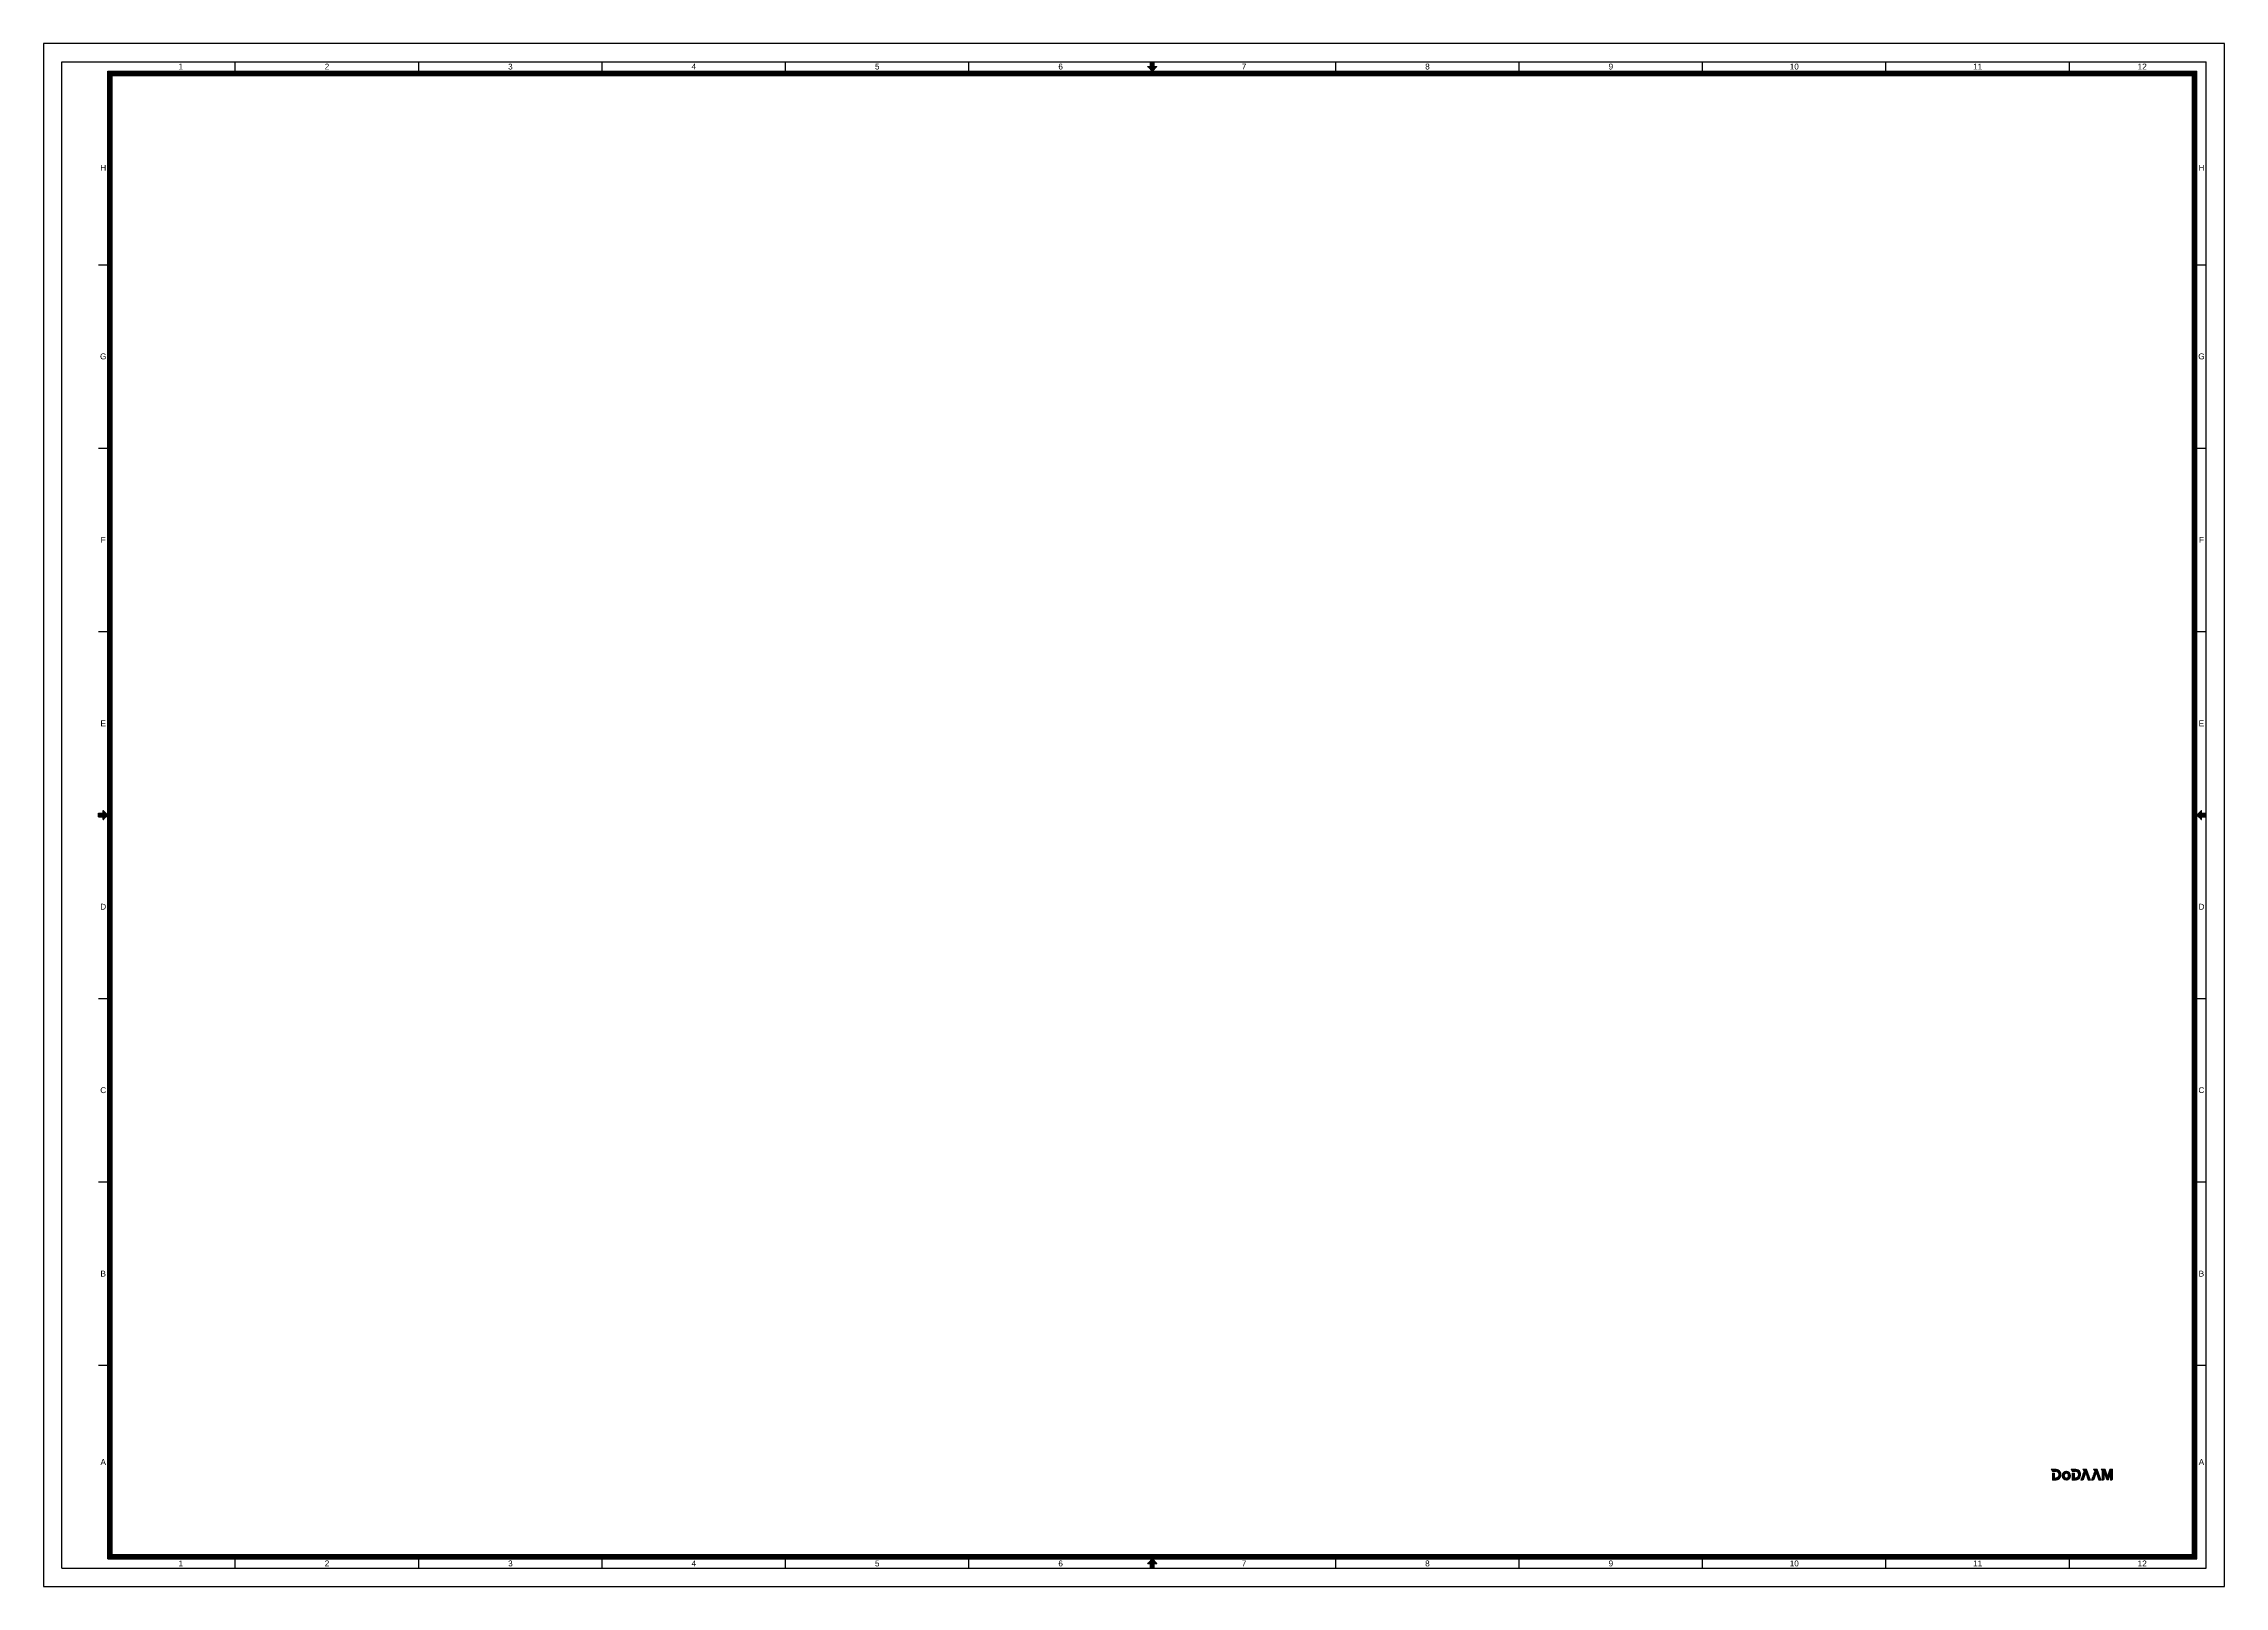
# Model space of a CAD drawing. Extents: x 0 to 1189, y 0 to 841.
import ezdxf
from ezdxf.enums import TextEntityAlignment as Align

# ---------------------------------------------------------------- set-up
doc = ezdxf.new("R2010")
doc.units = 0
doc.layers.get('0').update_dxf_attribs({"linetype": 'CONTINUOUS'})
doc.styles.get("Standard").update_dxf_attribs({"font": 'ARIALUNI.TTF', "width": 0.8})

msp = doc.modelspace()

# ---------------------------------------------------------------- linework, layer by layer
for p, q in [((10, 831), (1179, 831)), ((10, 10), (10, 831)), ((35, 826), (1174, 826)), ((35, 15), (35, 826)), ((35.3, 825.7), (1173.7, 825.7)), ((35.3, 15.3), (35.3, 825.7)), ((35.6, 825.4), (1173.4, 825.4)), ((35.6, 15.6), (35.6, 825.4)), ((35.9, 825.1), (1173.1, 825.1)), ((35.9, 15.9), (35.9, 825.1)), ((36.2, 824.8), (1172.8, 824.8)), ((36.2, 16.2), (36.2, 824.8)), ((36.5, 824.5), (1172.5, 824.5)), ((36.5, 16.5), (36.5, 824.5)), ((36.8, 824.2), (1172.2, 824.2)), ((36.8, 16.8), (36.8, 824.2)), ((37.1, 823.9), (1171.9, 823.9)), ((37.1, 17.1), (37.1, 823.9)), ((37.4, 823.6), (1171.6, 823.6)), ((37.4, 17.4), (37.4, 823.6)), ((104.5, 826), (104.5, 831)), ((204.5, 826), (204.5, 831)), ((304.5, 826), (304.5, 831)), ((404.5, 826), (404.5, 831)), ((504.5, 826), (504.5, 831)), ((602, 828.5), (603.5, 828.5)), ((602, 828.5), (604.5, 826)), ((602.1, 828.4), (602.1, 828.5)), ((602.3, 828.2), (602.3, 828.5)), ((602.5, 828), (602.5, 828.5)), ((602.7, 827.8), (602.7, 828.5)), ((602.9, 827.6), (602.9, 828.5)), ((603.1, 827.4), (603.1, 828.5)), ((603.3, 827.2), (603.3, 828.5)), ((603.5, 827), (603.5, 831)), ((603.7, 826.8), (603.7, 831)), ((603.9, 826.6), (603.9, 831)), ((604.1, 826.4), (604.1, 831)), ((604.3, 826.2), (604.3, 831)), ((604.5, 826), (604.5, 831)), ((604.5, 826), (607, 828.5)), ((604.7, 826.2), (604.7, 831)), ((604.9, 826.4), (604.9, 831)), ((605.1, 826.6), (605.1, 831)), ((605.3, 826.8), (605.3, 831)), ((605.5, 827), (605.5, 831)), ((605.5, 828.5), (607, 828.5)), ((605.7, 827.2), (605.7, 828.5)), ((605.9, 827.4), (605.9, 828.5)), ((606.1, 827.6), (606.1, 828.5)), ((606.3, 827.8), (606.3, 828.5)), ((606.5, 828), (606.5, 828.5)), ((606.7, 828.2), (606.7, 828.5)), ((606.9, 828.4), (606.9, 828.5)), ((704.5, 826), (704.5, 831)), ((804.5, 826), (804.5, 831)), ((904.5, 826), (904.5, 831)), ((1004.5, 826), (1004.5, 831)), ((1104.5, 826), (1104.5, 831)), ((1171.6, 17.4), (1171.6, 823.6)), ((1171.9, 17.1), (1171.9, 823.9)), ((1172.2, 16.8), (1172.2, 824.2)), ((1172.5, 16.5), (1172.5, 824.5)), ((1172.8, 16.2), (1172.8, 824.8)), ((1173.1, 15.9), (1173.1, 825.1)), ((1173.4, 15.6), (1173.4, 825.4)), ((1173.7, 15.3), (1173.7, 825.7)), ((1174, 15), (1174, 826)), ((1179, 10), (1179, 831)), ((30, 720.5), (35, 720.5)), ((1174, 720.5), (1179, 720.5)), ((30, 620.5), (35, 620.5)), ((1174, 620.5), (1179, 620.5)), ((30, 520.5), (35, 520.5)), ((1174, 520.5), (1179, 520.5)), ((30, 421.5), (32.5, 421.5)), ((30, 419.5), (30, 421.5)), ((30, 421.5), (34, 421.5)), ((30, 421.3), (34.2, 421.3)), ((30, 421.1), (34.4, 421.1)), ((30, 420.9), (34.6, 420.9)), ((30, 420.7), (34.8, 420.7)), ((30, 420.5), (35, 420.5)), ((30, 420.3), (34.8, 420.3)), ((30, 420.1), (34.6, 420.1)), ((30, 419.9), (34.4, 419.9)), ((30, 419.7), (34.2, 419.7)), ((30, 419.5), (32.5, 419.5)), ((30, 419.5), (34, 419.5)), ((32.5, 423), (35, 420.5)), ((32.5, 421.5), (32.5, 423)), ((32.5, 422.9), (32.6, 422.9)), ((32.5, 422.7), (32.8, 422.7)), ((32.5, 422.5), (33, 422.5)), ((32.5, 422.3), (33.2, 422.3)), ((32.5, 422.1), (33.4, 422.1)), ((32.5, 421.9), (33.6, 421.9)), ((32.5, 421.7), (33.8, 421.7)), ((32.5, 418), (35, 420.5)), ((32.5, 418), (32.5, 419.5)), ((32.5, 419.3), (33.8, 419.3)), ((32.5, 419.1), (33.6, 419.1)), ((32.5, 418.9), (33.4, 418.9)), ((32.5, 418.7), (33.2, 418.7)), ((32.5, 418.5), (33, 418.5)), ((32.5, 418.3), (32.8, 418.3)), ((32.5, 418.1), (32.6, 418.1)), ((1174, 420.5), (1176.5, 423)), ((1174, 420.5), (1176.5, 418)), ((1174, 420.5), (1179, 420.5)), ((1174.2, 420.7), (1179, 420.7)), ((1174.2, 420.3), (1179, 420.3)), ((1174.4, 420.9), (1179, 420.9)), ((1174.4, 420.1), (1179, 420.1)), ((1174.6, 421.1), (1179, 421.1)), ((1174.6, 419.9), (1179, 419.9)), ((1174.8, 421.3), (1179, 421.3)), ((1174.8, 419.7), (1179, 419.7)), ((1175, 421.5), (1179, 421.5)), ((1175, 419.5), (1179, 419.5)), ((1175.2, 421.7), (1176.5, 421.7)), ((1175.2, 419.3), (1176.5, 419.3)), ((1175.4, 421.9), (1176.5, 421.9)), ((1175.4, 419.1), (1176.5, 419.1)), ((1175.6, 422.1), (1176.5, 422.1)), ((1175.6, 418.9), (1176.5, 418.9)), ((1175.8, 422.3), (1176.5, 422.3)), ((1175.8, 418.7), (1176.5, 418.7)), ((1176, 422.5), (1176.5, 422.5)), ((1176, 418.5), (1176.5, 418.5)), ((1176.2, 422.7), (1176.5, 422.7)), ((1176.2, 418.3), (1176.5, 418.3)), ((1176.4, 422.9), (1176.5, 422.9)), ((1176.4, 418.1), (1176.5, 418.1)), ((1176.5, 421.5), (1176.5, 423)), ((1176.5, 418), (1176.5, 419.5)), ((30, 320.5), (35, 320.5)), ((1174, 320.5), (1179, 320.5)), ((30, 220.5), (35, 220.5)), ((1174, 220.5), (1179, 220.5)), ((30, 120.5), (35, 120.5)), ((1174, 120.5), (1179, 120.5)), ((35, 15), (1174, 15)), ((35.3, 15.3), (1173.7, 15.3)), ((35.6, 15.6), (1173.4, 15.6)), ((35.9, 15.9), (1173.1, 15.9)), ((36.2, 16.2), (1172.8, 16.2)), ((36.5, 16.5), (1172.5, 16.5)), ((36.8, 16.8), (1172.2, 16.8)), ((37.1, 17.1), (1171.9, 17.1)), ((37.4, 17.4), (1171.6, 17.4)), ((104.5, 10), (104.5, 15)), ((204.5, 10), (204.5, 15)), ((304.5, 10), (304.5, 15)), ((404.5, 10), (404.5, 15)), ((504.5, 10), (504.5, 15)), ((602, 12.5), (604.5, 15)), ((602, 12.5), (603.5, 12.5)), ((602.1, 12.5), (602.1, 12.6)), ((602.3, 12.5), (602.3, 12.8)), ((602.5, 12.5), (602.5, 13)), ((602.7, 12.5), (602.7, 13.2)), ((602.9, 12.5), (602.9, 13.4)), ((603.1, 12.5), (603.1, 13.6)), ((603.3, 12.5), (603.3, 13.8)), ((603.5, 10), (603.5, 14)), ((603.7, 10), (603.7, 14.2)), ((603.9, 10), (603.9, 14.4)), ((604.1, 10), (604.1, 14.6)), ((604.3, 10), (604.3, 14.8)), ((604.5, 15), (607, 12.5)), ((604.5, 10), (604.5, 15)), ((604.7, 10), (604.7, 14.8)), ((604.9, 10), (604.9, 14.6)), ((605.1, 10), (605.1, 14.4)), ((605.3, 10), (605.3, 14.2)), ((605.5, 10), (605.5, 14)), ((605.5, 12.5), (607, 12.5)), ((605.7, 12.5), (605.7, 13.8)), ((605.9, 12.5), (605.9, 13.6)), ((606.1, 12.5), (606.1, 13.4)), ((606.3, 12.5), (606.3, 13.2)), ((606.5, 12.5), (606.5, 13)), ((606.7, 12.5), (606.7, 12.8)), ((606.9, 12.5), (606.9, 12.6)), ((704.5, 10), (704.5, 15)), ((804.5, 10), (804.5, 15)), ((904.5, 10), (904.5, 15)), ((1004.5, 10), (1004.5, 15)), ((1104.5, 10), (1104.5, 15)), ((10, 10), (1179, 10))]:
    msp.add_line(p, q)
at = {"color": 7, "linetype": 'Continuous', "lineweight": 9}
for p, q in [((1094.6, 63.9), (1097.1, 63.9)), ((1095.3, 62.7), (1094.6, 63.9)), ((1094.7, 63.8), (1094.8, 63.9)), ((1094.8, 63.5), (1095.2, 63.9)), ((1095, 63.2), (1095.7, 63.9)), ((1095.2, 62.9), (1096.1, 63.9)), ((1095.3, 62.7), (1097.1, 62.7)), ((1095.3, 61.7), (1095.4, 61.8)), ((1095.3, 61.2), (1095.8, 61.8)), ((1095.3, 60.8), (1096.3, 61.8)), ((1095.3, 57.9), (1095.3, 61.8)), ((1095.3, 61.8), (1096.4, 61.8)), ((1095.3, 60.3), (1096.4, 61.5)), ((1095.3, 59.9), (1096.4, 61)), ((1095.3, 59.4), (1096.4, 60.6)), ((1095.3, 59), (1096.4, 60.1)), ((1095.3, 58.5), (1096.4, 59.7)), ((1095.4, 62.7), (1096.6, 63.9)), ((1095.9, 62.7), (1097, 63.9)), ((1096.3, 62.7), (1097.4, 63.9)), ((1096.4, 61.8), (1096.4, 59)), ((1096.8, 62.7), (1097.8, 63.8)), ((1096.9, 57.9), (1099.9, 60.9)), ((1097.2, 62.7), (1098.2, 63.7)), ((1097.3, 57.9), (1099.8, 60.4)), ((1097.6, 62.7), (1098.5, 63.5)), ((1097.9, 62.5), (1098.7, 63.3)), ((1097.9, 58), (1099.7, 59.8)), ((1098.2, 62.3), (1099, 63.1)), ((1098.4, 62.1), (1099.2, 62.9)), ((1098.5, 61.8), (1099.4, 62.6)), ((1098.5, 60), (1099.8, 61.3)), ((1098.6, 61.5), (1099.5, 62.4)), ((1098.7, 61.1), (1099.7, 62)), ((1098.7, 60.6), (1099.8, 61.7)), ((1100.6, 60.8), (1102.7, 62.8)), ((1100.6, 60.3), (1103.1, 62.8)), ((1100.6, 59.9), (1103.5, 62.7)), ((1100.7, 59.5), (1101.8, 60.5)), ((1100.8, 61.4), (1102.1, 62.7)), ((1100.9, 59.2), (1101.8, 60.1)), ((1101, 58.9), (1101.9, 59.8)), ((1101.2, 58.6), (1102, 59.5)), ((1102.3, 58), (1105.1, 60.7)), ((1102.7, 57.9), (1105.1, 60.3)), ((1102.9, 61.7), (1103.8, 62.6)), ((1103.2, 61.6), (1104.1, 62.4)), ((1103.2, 57.9), (1105, 59.8)), ((1103.5, 61.4), (1104.3, 62.2)), ((1103.7, 61.1), (1104.5, 62)), ((1103.9, 60.8), (1104.7, 61.7)), ((1103.9, 60.5), (1104.9, 61.4)), ((1103.9, 60), (1105, 61.1)), ((1105.4, 63.8), (1105.6, 63.9)), ((1105.4, 63.9), (1107.9, 63.9)), ((1106, 62.7), (1105.4, 63.9)), ((1105.6, 63.5), (1106, 63.9)), ((1105.8, 63.2), (1106.5, 63.9)), ((1105.9, 62.9), (1106.9, 63.9)), ((1106, 62.7), (1107.9, 62.7)), ((1106, 61.7), (1106.2, 61.8)), ((1106, 61.2), (1106.6, 61.8)), ((1106, 60.8), (1107.1, 61.8)), ((1106, 57.9), (1106, 61.8)), ((1106, 61.8), (1107.2, 61.8)), ((1106, 60.3), (1107.2, 61.5)), ((1106, 59.9), (1107.2, 61)), ((1106, 59.4), (1107.2, 60.6)), ((1106, 59), (1107.2, 60.1)), ((1106, 58.5), (1107.2, 59.7)), ((1106.2, 62.7), (1107.3, 63.9)), ((1106.6, 62.7), (1107.8, 63.9)), ((1107.1, 62.7), (1108.2, 63.9)), ((1107.2, 61.8), (1107.2, 59)), ((1107.5, 62.7), (1108.6, 63.8)), ((1107.6, 57.9), (1110.6, 60.9)), ((1108, 62.7), (1108.9, 63.7)), ((1108.1, 57.9), (1110.6, 60.4)), ((1108.4, 62.7), (1109.2, 63.5)), ((1108.7, 62.5), (1109.5, 63.3)), ((1108.7, 58), (1110.4, 59.8)), ((1108.9, 62.3), (1109.7, 63.1)), ((1109.1, 62.1), (1109.9, 62.9)), ((1109.3, 61.8), (1110.1, 62.6)), ((1109.3, 60), (1110.6, 61.3)), ((1109.4, 61.5), (1110.3, 62.3)), ((1109.5, 61.1), (1110.4, 62)), ((1109.5, 60.6), (1110.5, 61.7)), ((1110.7, 57.9), (1112.5, 62.7)), ((1110.8, 57.9), (1112.6, 59.7)), ((1110.9, 58.5), (1112.8, 60.4)), ((1111.2, 59.2), (1113.1, 61.1)), ((1111.4, 59.9), (1113.3, 61.8)), ((1111.7, 60.6), (1114.2, 63.1)), ((1111.8, 63.9), (1111.8, 63.9)), ((1112.5, 62.7), (1111.8, 63.9)), ((1113.9, 63.9), (1111.8, 63.9)), ((1111.9, 61.3), (1114, 63.4)), ((1112, 63.6), (1112.3, 63.9)), ((1112.1, 63.3), (1112.7, 63.9)), ((1112.1, 58.3), (1113.4, 61.9)), ((1112.2, 62), (1113.9, 63.7)), ((1112.3, 63), (1113.2, 63.9)), ((1112.4, 62.7), (1113.6, 63.9)), ((1113.4, 61.8), (1114.3, 62.7)), ((1114.8, 57.9), (1113.4, 61.9)), ((1113.5, 61.5), (1114.4, 62.4)), ((1113.6, 61.2), (1114.5, 62.1)), ((1113.7, 60.9), (1114.6, 61.8)), ((1116, 57.9), (1113.9, 63.9)), ((1113.9, 60.5), (1114.8, 61.4)), ((1114, 60.2), (1114.9, 61.1)), ((1114.1, 59.9), (1115, 60.8)), ((1114.2, 59.5), (1115.1, 60.4)), ((1114.3, 59.2), (1115.2, 60.1)), ((1114.5, 58.9), (1115.4, 59.8)), ((1116.5, 57.9), (1118.3, 62.7)), ((1116.6, 57.9), (1118.4, 59.6)), ((1116.7, 58.4), (1118.6, 60.3)), ((1117, 59.1), (1118.9, 61)), ((1117.2, 59.8), (1119.1, 61.7)), ((1117.5, 60.5), (1120, 63.1)), ((1117.6, 63.8), (1117.7, 63.9)), ((1118.3, 62.7), (1117.6, 63.9)), ((1119.7, 63.9), (1117.6, 63.9)), ((1117.7, 61.2), (1119.9, 63.4)), ((1117.8, 63.5), (1118.1, 63.9)), ((1117.9, 58.3), (1119.2, 61.9)), ((1118, 63.3), (1118.6, 63.9)), ((1118, 61.9), (1119.7, 63.7)), ((1118.1, 63), (1119, 63.9)), ((1118.2, 62.6), (1119.5, 63.9)), ((1119.2, 61.8), (1120.1, 62.7)), ((1120.6, 57.9), (1119.2, 61.9)), ((1119.3, 61.5), (1120.2, 62.4)), ((1119.4, 61.2), (1120.3, 62.1)), ((1119.6, 60.8), (1120.5, 61.7)), ((1121.9, 57.9), (1119.7, 63.9)), ((1119.7, 60.5), (1120.6, 61.4)), ((1119.8, 60.2), (1120.7, 61.1)), ((1119.9, 59.8), (1120.8, 60.7)), ((1120, 59.5), (1120.9, 60.4)), ((1120.2, 59.2), (1121.1, 60.1)), ((1120.3, 58.9), (1121.2, 59.8)), ((1121.9, 63.9), (1124, 63.9)), ((1122.3, 63.2), (1121.9, 63.9)), ((1122, 63.7), (1122.2, 63.9)), ((1122.2, 63.4), (1122.6, 63.9)), ((1122.3, 63.2), (1123.1, 63.9)), ((1122.3, 62.7), (1123.5, 63.9)), ((1122.3, 62.3), (1124, 63.9)), ((1122.3, 61.8), (1124.1, 63.6)), ((1122.3, 61.4), (1124.2, 63.3)), ((1122.3, 57.9), (1122.3, 63.2)), ((1122.3, 60.9), (1124.4, 62.9)), ((1122.3, 60.5), (1123.5, 61.6)), ((1122.3, 60), (1123.5, 61.2)), ((1122.3, 59.6), (1123.5, 60.7)), ((1122.3, 59.1), (1123.5, 60.3)), ((1122.3, 58.7), (1123.5, 59.8)), ((1123.5, 58.6), (1123.5, 62)), ((1123.5, 62), (1124.7, 58.5)), ((1123.6, 61.7), (1124.5, 62.6)), ((1123.7, 61.4), (1124.6, 62.3)), ((1123.8, 61), (1124.7, 61.9)), ((1123.9, 60.7), (1124.8, 61.6)), ((1124, 63.9), (1125.3, 60)), ((1124, 60.4), (1124.9, 61.2)), ((1124.1, 60), (1125, 60.9)), ((1124.3, 59.7), (1125.1, 60.6)), ((1124.4, 59.4), (1125.2, 60.2)), ((1124.5, 59), (1128, 62.6)), ((1124.6, 58.7), (1126.7, 60.8)), ((1124.7, 58.4), (1126.5, 60.1)), ((1124.9, 58.1), (1126.3, 59.5)), ((1126.6, 63.9), (1125.3, 60)), ((1125.4, 60.4), (1128, 63)), ((1125.6, 61.1), (1128, 63.5)), ((1125.9, 61.8), (1128, 63.9)), ((1126.9, 61.4), (1125.9, 58.5)), ((1126.1, 62.4), (1127.6, 63.9)), ((1126.3, 63.1), (1127.1, 63.9)), ((1126.5, 63.8), (1126.7, 63.9)), ((1126.6, 63.9), (1128, 63.9)), ((1126.9, 61), (1128, 62.1)), ((1126.9, 60.5), (1128, 61.7)), ((1126.9, 61.4), (1126.9, 57.9)), ((1126.9, 60.1), (1128, 61.2)), ((1126.9, 59.6), (1128, 60.8)), ((1126.9, 59.2), (1128, 60.3)), ((1126.9, 58.7), (1128, 59.9)), ((1128, 63.9), (1128, 58.6)), ((1095.3, 58.1), (1096.4, 59.2)), ((1095.3, 57.9), (1097.1, 57.9)), ((1095.5, 57.9), (1096.7, 59)), ((1096, 57.9), (1097.1, 59)), ((1096.4, 57.9), (1097.7, 59.1)), ((1096.4, 59), (1097.1, 59)), ((1098.9, 58.6), (1099.1, 58.8)), ((1101.4, 58.4), (1102.3, 59.2)), ((1101.7, 58.2), (1102.5, 59.1)), ((1102, 58.1), (1103, 59)), ((1103.9, 58.2), (1104.7, 59)), ((1106, 58.1), (1107.2, 59.2)), ((1106, 57.9), (1107.9, 57.9)), ((1106.3, 57.9), (1107.4, 59)), ((1106.7, 57.9), (1107.9, 59)), ((1107.2, 57.9), (1108.5, 59.2)), ((1107.2, 59), (1107.9, 59)), ((1110.7, 57.9), (1111.5, 57.9)), ((1111.2, 57.9), (1112.3, 59)), ((1111.7, 57.9), (1112.1, 58.3)), ((1114.6, 58.6), (1115.5, 59.4)), ((1114.7, 58.2), (1115.6, 59.1)), ((1114.8, 57.9), (1115.7, 58.8)), ((1114.8, 57.9), (1116, 57.9)), ((1115.3, 57.9), (1115.8, 58.5)), ((1115.7, 57.9), (1116, 58.1)), ((1116.5, 57.9), (1117.3, 57.9)), ((1117.1, 57.9), (1118.1, 58.9)), ((1117.6, 58), (1117.8, 58.2)), ((1120.4, 58.5), (1121.3, 59.4)), ((1120.5, 58.2), (1121.4, 59.1)), ((1120.6, 57.9), (1121.9, 57.9)), ((1120.7, 57.9), (1121.5, 58.8)), ((1121.1, 57.9), (1121.7, 58.4)), ((1121.6, 57.9), (1121.8, 58.1)), ((1122.3, 58.2), (1123.5, 59.4)), ((1122.3, 57.9), (1122.8, 57.9)), ((1122.5, 57.9), (1123.5, 58.9)), ((1122.9, 57.9), (1123.5, 58.5)), ((1125.3, 58), (1126, 58.8)), ((1126.9, 58.3), (1128, 59.4)), ((1126.9, 57.9), (1128, 59)), ((1126.9, 57.9), (1127.4, 57.9)), ((1127.4, 57.9), (1128, 58.5))]:
    msp.add_line(p, q, dxfattribs=at)
msp.add_lwpolyline([(0, 0), (1189, 0), (1189, 841), (0, 841)], close=True)
for centre, radius, start, end in [((1097.1, 61.2), 2.67, 31.6684, 90), ((1097.1, 61.2), 1.52, 31.6684, 90), ((1097.1, 60.6), 1.52, 270, 327.6042), ((1096.6, 60.9), 2.14, 327.6042, 31.6684), ((1096.6, 60.9), 3.29, 327.6042, 31.6684), ((1107.9, 61.2), 2.67, 31.6684, 90), ((1107.9, 61.2), 1.52, 31.6684, 90), ((1107.9, 60.6), 1.52, 270, 327.6042), ((1107.3, 60.9), 2.14, 327.6042, 31.6684), ((1107.3, 60.9), 3.29, 327.6042, 31.6684), ((1097.1, 60.6), 2.67, 270, 327.6042), ((1107.9, 60.6), 2.67, 270, 327.6042), ((1111.5, 58.6), 0.668, 270, 340.0954), ((1117.3, 58.6), 0.668, 270, 340.0954), ((1122.8, 58.6), 0.668, 270, 0), ((1125.3, 58.7), 0.668, 198.1842, 341.8158), ((1127.4, 58.6), 0.668, 270, 0)]:
    msp.add_arc(centre, radius, start, end, dxfattribs=at)
msp.add_ellipse((1102.8, 60.3), major_axis=(0, -2.46), ratio=0.913043, dxfattribs=at)
msp.add_open_spline([(1102.8, 59), (1103, 59), (1103.1, 59.1), (1103.3, 59.2), (1103.5, 59.3), (1103.7, 59.5), (1103.8, 59.7), (1103.9, 60), (1103.9, 60.2), (1103.9, 60.5), (1103.9, 60.7), (1103.8, 61.1), (1103.7, 61.2), (1103.5, 61.4), (1103.3, 61.5), (1103.1, 61.6), (1103, 61.7), (1102.7, 61.7), (1102.6, 61.6), (1102.3, 61.5), (1102.2, 61.4), (1102, 61.2), (1101.9, 61), (1101.8, 60.7), (1101.7, 60.5), (1101.7, 60.1), (1101.8, 60), (1101.9, 59.6), (1102, 59.5), (1102.2, 59.3), (1102.3, 59.2), (1102.6, 59.1), (1102.7, 59), (1102.8, 59)], degree=3, knots=[0, 0, 0, 0, 0.393716, 0.393716, 0.787432, 0.787432, 1.181149, 1.181149, 1.574865, 1.574865, 1.968581, 1.968581, 2.362297, 2.362297, 2.756014, 2.756014, 3.14973, 3.14973, 3.543446, 3.543446, 3.937162, 3.937162, 4.330878, 4.330878, 4.724595, 4.724595, 5.118311, 5.118311, 5.512027, 5.512027, 5.905743, 5.905743, 6.283185, 6.283185, 6.283185, 6.283185], dxfattribs=at)

# ---------------------------------------------------------------- texts
for s, p in [('1', (74.8, 828.5)), ('2', (154.5, 828.5)), ('3', (254.5, 828.5)), ('4', (354.5, 828.5)), ('5', (454.5, 828.5)), ('6', (554.5, 828.5)), ('7', (654.5, 828.5)), ('8', (754.5, 828.5)), ('9', (854.5, 828.5)), ('10', (954.5, 828.5)), ('11', (1054.5, 828.5)), ('12', (1144.2, 828.5)), ('H', (32.5, 773.3)), ('H', (1176.5, 773.3)), ('G', (32.5, 670.5)), ('G', (1176.5, 670.5)), ('F', (32.5, 570.5)), ('F', (1176.5, 570.5)), ('E', (32.5, 470.5)), ('E', (1176.5, 470.5)), ('D', (32.5, 370.5)), ('D', (1176.5, 370.5)), ('C', (32.5, 270.5)), ('C', (1176.5, 270.5)), ('B', (32.5, 170.5)), ('B', (1176.5, 170.5)), ('A', (32.5, 67.8)), ('A', (1176.5, 67.8)), ('1', (74.8, 12.5)), ('2', (154.5, 12.5)), ('3', (254.5, 12.5)), ('4', (354.5, 12.5)), ('5', (454.5, 12.5)), ('6', (554.5, 12.5)), ('7', (654.5, 12.5)), ('8', (754.5, 12.5)), ('9', (854.5, 12.5)), ('10', (954.5, 12.5)), ('11', (1054.5, 12.5)), ('12', (1144.2, 12.5))]:
    msp.add_text(s, height=3.2).set_placement(p, align=Align.MIDDLE_CENTER)

doc.saveas('drawing.dxf')
